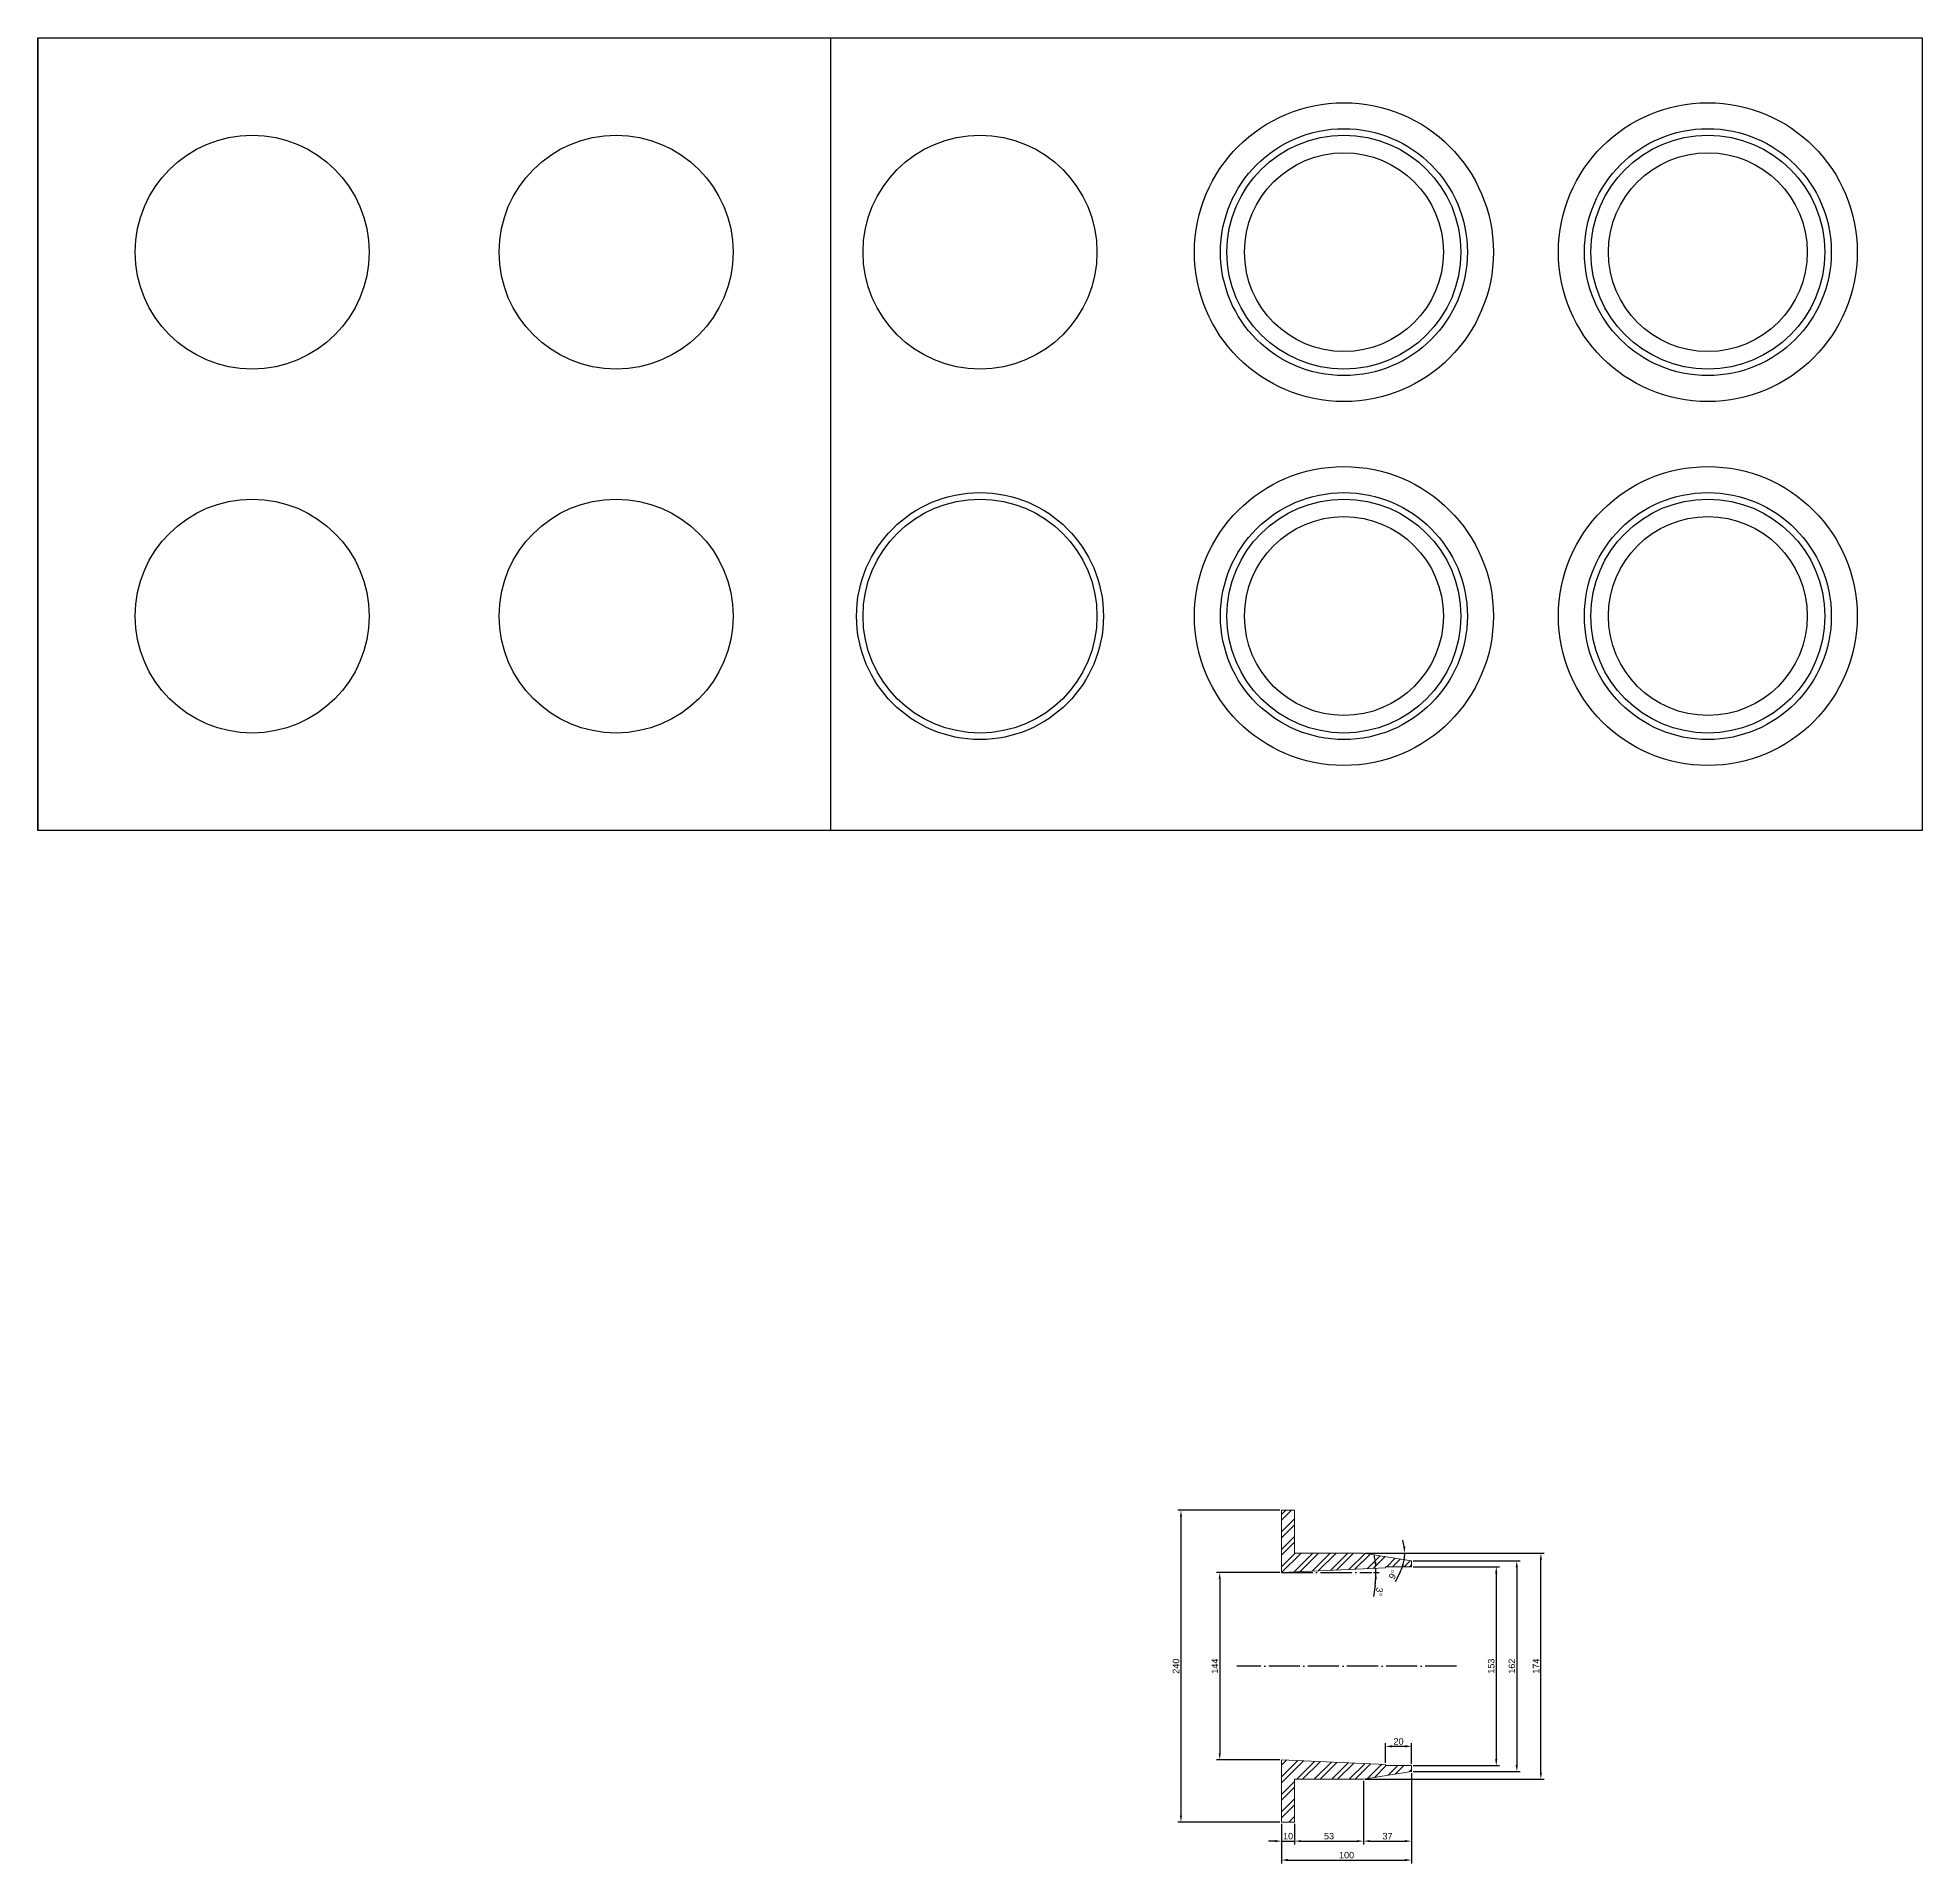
# Model space of a CAD drawing. Header units: millimetres. Extents: x 732 to 3108, y 636 to 2041.
# Drawn here: x 1658 to 3108, y 636 to 2041 of the extents above; entities that cross this region are included whole.
import ezdxf

# ---------------------------------------------------------------- set-up
doc = ezdxf.new("R2010")
doc.units = ezdxf.units.MM
doc.linetypes.add('ACAD_ISO04W100', pattern=[30, 24, -3, 0, -3])
doc.layers.add('Cotas', color=7, linetype='Continuous')
doc.layers.add('EJEZ', color=7, linetype='Continuous')
doc.layers.add('Pieza', color=7, linetype='Continuous', lineweight=20)
doc.styles.get("Standard").update_dxf_attribs({"font": 'ARIAL.TTF'})
doc.dimstyles.new('ISO-25', dxfattribs={"dimscale": 2, "dimtxt": 2.5, "dimasz": 2.5, "dimexe": 1.25, "dimexo": 0.625, "dimtad": 1, "dimtxsty": 'Standard', "dimcen": 2.5, "dimadec": 0, "dimazin": 0, "dimtfac": 1, "dimtmove": 0, "dimatfit": 3, "dimfxl": 1, "dimarcsym": 0})

msp = doc.modelspace()

# ---------------------------------------------------------------- blocks, each defined once
blk = doc.blocks.new('*D5')
at = {"layer": 'Cotas', "color": 0, "lineweight": -2}
for p, q in [((2614.2, 907.9), (2535.6, 907.9)), ((2538.1, 902.9), (2538.1, 672.9)), ((2614.2, 667.9), (2535.6, 667.9))]:
    blk.add_line(p, q, dxfattribs=at)
at = {"layer": 'Cotas', "color": 0}
for points in [[(2537.3, 902.9), (2538.9, 902.9), (2538.1, 907.9)], [(2537.3, 672.9), (2538.9, 672.9), (2538.1, 667.9)]]:
    blk.add_solid(points, dxfattribs=at)
at = {"layer": 'Defpoints', "color": 0}
for p in [(2615.5, 907.9), (2538.1, 667.9), (2615.5, 667.9)]:
    blk.add_point(p, dxfattribs=at)
at = {"layer": 'Cotas', "color": 0, "insert": (2534.3, 787.9), "char_height": 5, "attachment_point": 5, "rotation": 90}
blk.add_mtext('240', dxfattribs=at)
blk = doc.blocks.new('*D6')
at = {"layer": 'Cotas', "color": 0, "lineweight": -2}
for p, q in [((2614.2, 859.9), (2565.4, 859.9)), ((2567.9, 854.9), (2567.9, 720.9)), ((2614.2, 715.9), (2565.4, 715.9))]:
    blk.add_line(p, q, dxfattribs=at)
at = {"layer": 'Cotas', "color": 0}
for points in [[(2567.1, 854.9), (2568.7, 854.9), (2567.9, 859.9)], [(2567.1, 720.9), (2568.7, 720.9), (2567.9, 715.9)]]:
    blk.add_solid(points, dxfattribs=at)
at = {"layer": 'Defpoints', "color": 0}
for p in [(2615.5, 859.9), (2567.9, 715.9), (2615.5, 715.9)]:
    blk.add_point(p, dxfattribs=at)
at = {"layer": 'Cotas', "color": 0, "insert": (2564.2, 787.9), "char_height": 5, "attachment_point": 5, "rotation": 90}
blk.add_mtext('144', dxfattribs=at)
blk = doc.blocks.new('*D7')
at = {"layer": 'Cotas', "color": 0, "lineweight": -2}
for p, q in [((2716.7, 864.4), (2783.2, 864.4)), ((2780.7, 859.4), (2780.7, 716.4)), ((2716.7, 711.4), (2783.2, 711.4))]:
    blk.add_line(p, q, dxfattribs=at)
at = {"layer": 'Cotas', "color": 0}
for points in [[(2779.8, 859.4), (2781.5, 859.4), (2780.7, 864.4)], [(2779.8, 716.4), (2781.5, 716.4), (2780.7, 711.4)]]:
    blk.add_solid(points, dxfattribs=at)
at = {"layer": 'Defpoints', "color": 0}
for p in [(2715.5, 864.4), (2715.5, 711.4), (2780.7, 711.4)]:
    blk.add_point(p, dxfattribs=at)
at = {"layer": 'Cotas', "color": 0, "insert": (2776.8, 787.9), "char_height": 5, "attachment_point": 5, "rotation": 90}
blk.add_mtext('153', dxfattribs=at)
blk = doc.blocks.new('*D8')
at = {"layer": 'Cotas', "color": 0, "lineweight": -2}
for p, q in [((2716.7, 868.9), (2799, 868.9)), ((2796.5, 863.9), (2796.5, 711.9)), ((2716.7, 706.9), (2799, 706.9))]:
    blk.add_line(p, q, dxfattribs=at)
at = {"layer": 'Cotas', "color": 0}
for points in [[(2795.6, 863.9), (2797.3, 863.9), (2796.5, 868.9)], [(2795.6, 711.9), (2797.3, 711.9), (2796.5, 706.9)]]:
    blk.add_solid(points, dxfattribs=at)
at = {"layer": 'Defpoints', "color": 0}
for p in [(2715.5, 868.9), (2715.5, 706.9), (2796.5, 706.9)]:
    blk.add_point(p, dxfattribs=at)
at = {"layer": 'Cotas', "color": 0, "insert": (2792.7, 787.9), "char_height": 5, "attachment_point": 5, "rotation": 90}
blk.add_mtext('162', dxfattribs=at)
blk = doc.blocks.new('*D9')
at = {"layer": 'Cotas', "color": 0, "lineweight": -2}
for p, q in [((2679.7, 874.9), (2817.5, 874.9)), ((2815, 705.9), (2815, 869.9)), ((2679.7, 700.9), (2817.5, 700.9))]:
    blk.add_line(p, q, dxfattribs=at)
at = {"layer": 'Cotas', "color": 0}
for points in [[(2814.2, 869.9), (2815.8, 869.9), (2815, 874.9)], [(2814.2, 705.9), (2815.8, 705.9), (2815, 700.9)]]:
    blk.add_solid(points, dxfattribs=at)
at = {"layer": 'Defpoints', "color": 0}
for p in [(2678.5, 874.9), (2815, 874.9), (2678.5, 700.9)]:
    blk.add_point(p, dxfattribs=at)
at = {"layer": 'Cotas', "color": 0, "insert": (2811.3, 787.9), "char_height": 5, "attachment_point": 5, "rotation": 90}
blk.add_mtext('174', dxfattribs=at)
blk = doc.blocks.new('*D10')
at = {"layer": 'Cotas', "color": 0, "lineweight": -2}
for p, q in [((2686.2, 859.9), (2690.6, 859.9)), ((2687.4, 849.9), (2686.3, 841.6))]:
    blk.add_line(p, q, dxfattribs=at)
for start, end in [(6.5216, 10.4665), (352.1053, 0), (0, 2.5766), (352.11, 356.055)]:
    blk.add_arc((2615.5, 859.9), 72.6, start, end, dxfattribs=at)
at = {"layer": 'Cotas', "color": 0}
for points in [[(2688.5, 868.2), (2686.8, 868.1), (2688, 863.2)], [(2687.1, 854.9), (2688.8, 854.9), (2688.1, 859.9)]]:
    blk.add_solid(points, dxfattribs=at)
at = {"layer": 'Defpoints', "color": 0}
for p in [(2615.5, 859.9), (2615.5, 859.9), (2684.9, 859.9), (2688.1, 862.1), (2695.5, 863.5)]:
    blk.add_point(p, dxfattribs=at)
at = {"layer": 'Cotas', "color": 0, "insert": (2690.6, 845.2), "char_height": 5, "attachment_point": 5, "rotation": 262.1053}
blk.add_mtext('3°', dxfattribs=at)
blk = doc.blocks.new('*D11')
at = {"layer": 'Cotas', "color": 0, "lineweight": -2}
for p, q in [((2679.7, 874.9), (2712.7, 874.9)), ((2706.7, 860.3), (2702.8, 852.9))]:
    blk.add_line(p, q, dxfattribs=at)
for start, end in [(9.0315, 18.0631), (350.789, 360), (332.6692, 350.789), (332.7259, 341.7574)]:
    blk.add_arc((2678.5, 874.9), 31.8, start, end, dxfattribs=at)
at = {"layer": 'Cotas', "color": 0}
for points in [[(2710.7, 880), (2709, 879.8), (2710.2, 874.9)], [(2707.8, 865.2), (2709.4, 864.8), (2709.8, 869.8)]]:
    blk.add_solid(points, dxfattribs=at)
at = {"layer": 'Defpoints', "color": 0}
for p in [(2625.5, 874.9), (2678.5, 874.9), (2678.5, 874.9), (2710.2, 873.2), (2715.5, 868.9)]:
    blk.add_point(p, dxfattribs=at)
at = {"layer": 'Cotas', "color": 0, "insert": (2701.4, 858.3), "char_height": 5, "attachment_point": 5, "rotation": 62.6692}
blk.add_mtext('9°', dxfattribs=at)
blk = doc.blocks.new('*D12')
at = {"layer": 'Cotas', "color": 0, "lineweight": -2}
for p, q in [((2610.5, 653.3), (2605.5, 653.3)), ((2615.5, 666.7), (2615.5, 650.8)), ((2615.5, 653.3), (2625.5, 653.3)), ((2625.5, 666.7), (2625.5, 650.8)), ((2630.5, 653.3), (2635.5, 653.3))]:
    blk.add_line(p, q, dxfattribs=at)
at = {"layer": 'Cotas', "color": 0}
for points in [[(2610.5, 654.1), (2610.5, 652.5), (2615.5, 653.3)], [(2630.5, 654.1), (2630.5, 652.5), (2625.5, 653.3)]]:
    blk.add_solid(points, dxfattribs=at)
at = {"layer": 'Defpoints', "color": 0}
for p in [(2615.5, 667.9), (2625.5, 667.9), (2625.5, 653.3)]:
    blk.add_point(p, dxfattribs=at)
at = {"layer": 'Cotas', "color": 0, "insert": (2620.5, 657.1), "char_height": 5, "attachment_point": 5}
blk.add_mtext('10', dxfattribs=at)
blk = doc.blocks.new('*D13')
at = {"layer": 'Cotas', "color": 0, "lineweight": -2}
for p, q in [((2678.5, 699.7), (2678.5, 650.8)), ((2625.5, 666.7), (2625.5, 650.8)), ((2630.5, 653.3), (2673.5, 653.3))]:
    blk.add_line(p, q, dxfattribs=at)
at = {"layer": 'Cotas', "color": 0}
for points in [[(2630.5, 654.1), (2630.5, 652.5), (2625.5, 653.3)], [(2673.5, 654.1), (2673.5, 652.5), (2678.5, 653.3)]]:
    blk.add_solid(points, dxfattribs=at)
at = {"layer": 'Defpoints', "color": 0}
for p in [(2678.5, 700.9), (2625.5, 667.9), (2678.5, 653.3)]:
    blk.add_point(p, dxfattribs=at)
at = {"layer": 'Cotas', "color": 0, "insert": (2652, 657.1), "char_height": 5, "attachment_point": 5}
blk.add_mtext('53', dxfattribs=at)
blk = doc.blocks.new('*D14')
at = {"layer": 'Cotas', "color": 0, "lineweight": -2}
for p, q in [((2678.5, 699.7), (2678.5, 650.8)), ((2715.5, 705.7), (2715.5, 650.8)), ((2683.5, 653.3), (2710.5, 653.3))]:
    blk.add_line(p, q, dxfattribs=at)
at = {"layer": 'Cotas', "color": 0}
for points in [[(2683.5, 654.1), (2683.5, 652.5), (2678.5, 653.3)], [(2710.5, 654.1), (2710.5, 652.5), (2715.5, 653.3)]]:
    blk.add_solid(points, dxfattribs=at)
at = {"layer": 'Defpoints', "color": 0}
for p in [(2678.5, 700.9), (2715.5, 706.9), (2715.5, 653.3)]:
    blk.add_point(p, dxfattribs=at)
at = {"layer": 'Cotas', "color": 0, "insert": (2697, 657.1), "char_height": 5, "attachment_point": 5}
blk.add_mtext('37', dxfattribs=at)
blk = doc.blocks.new('*D15')
at = {"layer": 'Cotas', "color": 0, "lineweight": -2}
for p, q in [((2715.5, 705.7), (2715.5, 636.2)), ((2615.5, 666.7), (2615.5, 636.2)), ((2620.5, 638.7), (2710.5, 638.7))]:
    blk.add_line(p, q, dxfattribs=at)
at = {"layer": 'Cotas', "color": 0}
for points in [[(2620.5, 639.6), (2620.5, 637.9), (2615.5, 638.7)], [(2710.5, 639.6), (2710.5, 637.9), (2715.5, 638.7)]]:
    blk.add_solid(points, dxfattribs=at)
at = {"layer": 'Defpoints', "color": 0}
for p in [(2715.5, 706.9), (2615.5, 667.9), (2715.5, 638.7)]:
    blk.add_point(p, dxfattribs=at)
at = {"layer": 'Cotas', "color": 0, "insert": (2665.5, 642.5), "char_height": 5, "attachment_point": 5}
blk.add_mtext('100', dxfattribs=at)
blk = doc.blocks.new('*D16')
at = {"layer": 'Cotas', "color": 0, "lineweight": -2}
for p, q in [((2695.5, 713.6), (2695.5, 728.7)), ((2710.5, 726.2), (2700.5, 726.2)), ((2715.5, 712.7), (2715.5, 728.7))]:
    blk.add_line(p, q, dxfattribs=at)
at = {"layer": 'Cotas', "color": 0}
for points in [[(2700.5, 727.1), (2700.5, 725.4), (2695.5, 726.2)], [(2710.5, 727.1), (2710.5, 725.4), (2715.5, 726.2)]]:
    blk.add_solid(points, dxfattribs=at)
at = {"layer": 'Defpoints', "color": 0}
for p in [(2695.5, 726.2), (2695.5, 712.3), (2715.5, 711.4)]:
    blk.add_point(p, dxfattribs=at)
at = {"layer": 'Cotas', "color": 0, "insert": (2705.5, 730), "char_height": 5, "attachment_point": 5}
blk.add_mtext('20', dxfattribs=at)

# ---------------------------------------------------------------- dimensions: what is measured, and where the dimension line sits
at = {"layer": 'Cotas'}
dim = msp.add_linear_dim(base=(2538.1, 667.913), p1=(2615.475, 907.913), p2=(2615.475, 667.913), angle=90, dimstyle='ISO-25', dxfattribs=at)
dim.commit()
dim.dimension.update_dxf_attribs({"geometry": '*D5', "text_midpoint": (2538.1, 787.913), "dimtype": 160})
for base, line1, line2, picture, middle in [((2710.183, 873.213), ((2678.475, 874.913), (2625.475, 874.913)), ((2715.475, 868.913), (2678.475, 874.913)), '*D11', (2701.371, 858.339)), ((2688.076, 862.091), ((2615.475, 859.913), (2684.912, 859.913)), ((2615.475, 859.913), (2695.475, 863.513)), '*D10', (2690.61, 845.244))]:
    dim = msp.add_angular_dim_2l(base=base, line1=line1, line2=line2, dimstyle='ISO-25', dxfattribs=at)
    dim.commit()
    dim.dimension.update_dxf_attribs({"geometry": picture, "text_midpoint": middle})
for base, p1, p2, picture, middle in [((2815.015, 874.913), (2678.475, 700.913), (2678.475, 874.913), '*D9', (2811.254, 787.913)), ((2567.914, 715.913), (2615.475, 859.913), (2615.475, 715.913), '*D6', (2564.154, 787.913)), ((2796.458, 706.913), (2715.475, 868.913), (2715.475, 706.913), '*D8', (2792.655, 787.913)), ((2780.653, 711.413), (2715.475, 864.413), (2715.475, 711.413), '*D7', (2776.848, 787.913))]:
    dim = msp.add_linear_dim(base=base, p1=p1, p2=p2, angle=90, dimstyle='ISO-25', dxfattribs=at)
    dim.commit()
    dim.dimension.update_dxf_attribs({"geometry": picture, "text_midpoint": middle})
for base, p1, p2, picture, middle in [((2695.475, 726.243), (2715.475, 711.413), (2695.475, 712.313), '*D16', (2705.475, 730.046)), ((2715.475, 638.735), (2615.475, 667.913), (2715.475, 706.913), '*D15', (2665.475, 642.538)), ((2678.475, 653.297), (2625.475, 667.913), (2678.475, 700.913), '*D13', (2651.975, 657.101)), ((2715.475, 653.297), (2678.475, 700.913), (2715.475, 706.913), '*D14', (2696.975, 657.101)), ((2625.475, 653.297), (2615.475, 667.913), (2625.475, 667.913), '*D12', (2620.475, 657.1))]:
    dim = msp.add_linear_dim(base=base, p1=p1, p2=p2, dimstyle='ISO-25', dxfattribs=at)
    dim.commit()
    dim.dimension.update_dxf_attribs({"geometry": picture, "text_midpoint": middle})

# ---------------------------------------------------------------- hatches: boundary and pattern name
at = {"layer": 'Cotas'}
h = msp.add_hatch(dxfattribs=at)
h.set_pattern_fill('ANSI32', color=256, style=0)
h.paths.add_polyline_path([(2715.475, 868.913), (2678.475, 874.913), (2625.475, 874.913), (2625.475, 907.913), (2615.475, 907.913), (2615.475, 859.913), (2695.475, 863.513), (2695.475, 864.413), (2715.475, 864.413)])
h.paths.add_polyline_path([(2715.475, 711.413), (2695.475, 711.413), (2695.475, 712.313), (2615.475, 715.913), (2615.475, 667.913), (2625.475, 667.913), (2625.475, 700.913), (2678.475, 700.913), (2715.475, 706.913)])

# ---------------------------------------------------------------- linework, layer by layer
msp.add_lwpolyline([(1658.473, 2040.9), (3108.473, 2040.9), (3108.473, 1430.9), (1658.473, 1430.9)], close=True)
for centre, radius in [((2663.473, 1875.9), 115), ((2943.473, 1875.9), 115), ((1823.473, 1875.9), 90), ((2103.473, 1875.9), 90), ((2383.473, 1875.9), 90), ((2663.473, 1875.9), 95), ((2663.473, 1875.9), 90), ((2943.473, 1875.9), 95), ((2943.473, 1875.9), 90), ((2663.473, 1875.9), 76.5), ((2943.473, 1875.9), 76.5), ((2663.473, 1595.9), 115), ((2943.473, 1595.9), 115), ((1823.473, 1595.9), 90), ((2103.473, 1595.9), 90), ((2383.473, 1595.9), 95), ((2383.473, 1595.9), 90), ((2663.473, 1595.9), 95), ((2663.473, 1595.9), 90), ((2943.473, 1595.9), 95), ((2943.473, 1595.9), 90), ((2663.473, 1595.9), 76.5), ((2943.473, 1595.9), 76.5)]:
    msp.add_circle(centre, radius)
for p, q in [((1658.473, 2040.9), (1658.473, 1430.9)), ((2268.473, 2040.9), (2268.473, 1430.9))]:
    msp.add_line(p, q, dxfattribs=at)
msp.add_lwpolyline([(1658.473, 2040.9), (2268.473, 2040.9), (2268.473, 1430.9), (1658.473, 1430.9)], close=True, dxfattribs=at)
at = {"layer": 'EJEZ', "linetype": 'ACAD_ISO04W100'}
for p, q in [((2615.475, 859.913), (2684.912, 859.913)), ((2749.97, 787.913), (2581.103, 787.913))]:
    msp.add_line(p, q, dxfattribs=at)
at = {"layer": 'Pieza'}
for points in [[(2678.475, 874.913), (2625.475, 874.913), (2625.475, 907.913), (2615.475, 907.913), (2615.475, 859.913), (2695.475, 863.513), (2695.475, 864.413), (2715.475, 864.413), (2715.475, 868.913)], [(2678.475, 700.913), (2625.475, 700.913), (2625.475, 667.913), (2615.475, 667.913), (2615.475, 715.913), (2695.475, 712.313), (2695.475, 711.413), (2715.475, 711.413), (2715.475, 706.913)]]:
    msp.add_lwpolyline(points, close=True, dxfattribs=at)

msp.set_redraw_order([(e.dxf.handle, doc.entitydb.next_handle()) for e in msp.query("TEXT MTEXT ATTDEF DIMENSION ARC_DIMENSION")])  # texts and dimensions are drawn at this point

doc.saveas('drawing.dxf')
